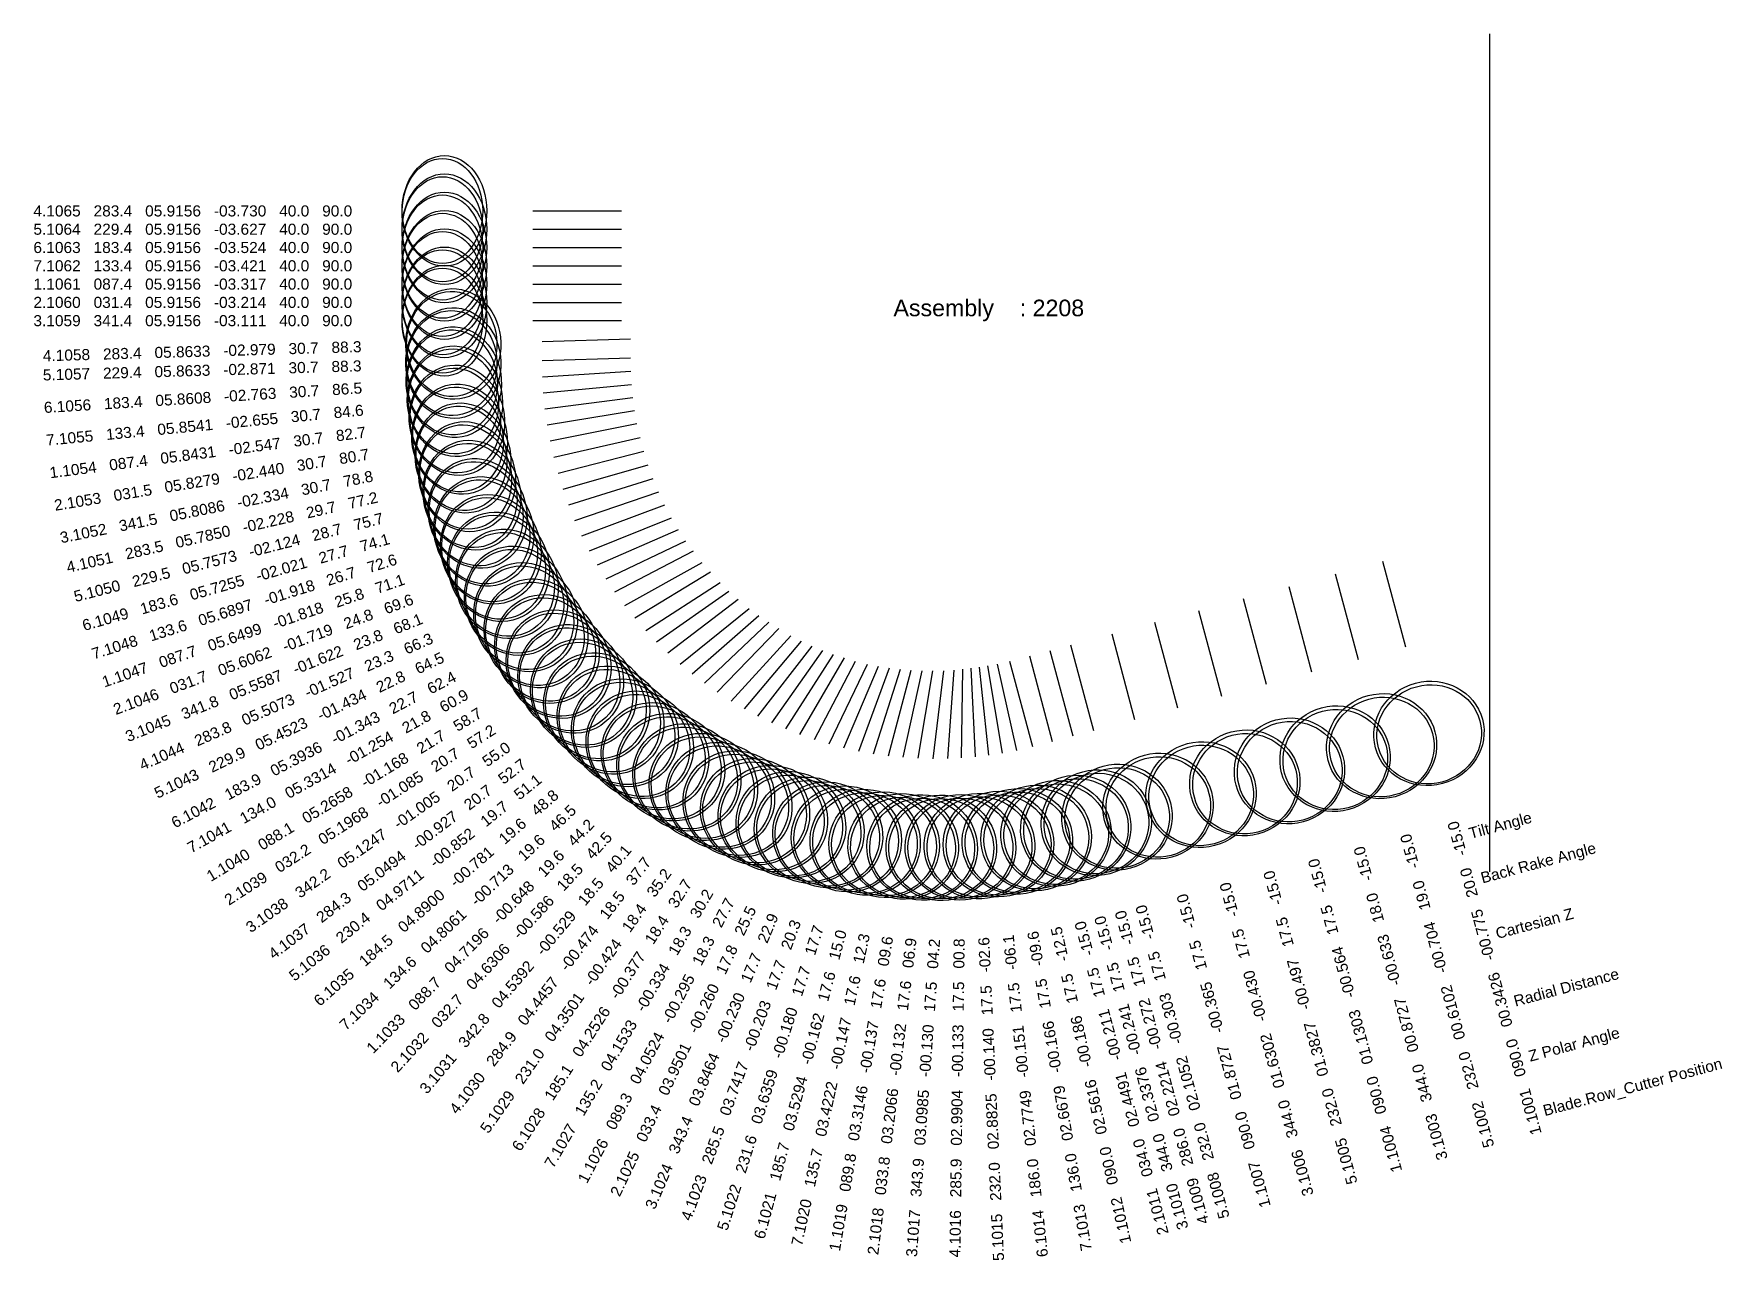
# Model space of a CAD drawing. Header units: inches. Extents: x -35.5 to 32.5, y -59 to 0.4.
# Drawn here: x -22.36 to -12.82, y -13.35 to -6.43 of the extents above; entities that cross this region are included whole.
import ezdxf
from ezdxf.enums import TextEntityAlignment as Align

# ---------------------------------------------------------------- set-up
doc = ezdxf.new("R2010")
doc.units = ezdxf.units.IN
doc.header["$MEASUREMENT"] = 0
for name, color, linetype, true_color in [('Blade_1', 30, 'Continuous', 0xff7f00), ('Blade_2', 7, 'Continuous', 0xcccc00), ('Blade_3', 7, 'Continuous', 0x00cc00), ('Blade_4', 7, 'Continuous', 0x00cccc), ('Blade_5', 7, 'Continuous', 0x0066cc), ('Blade_6', 190, 'Continuous', 0x7f00ff), ('Blade_7', 7, 'Continuous', 0xcc00cc)]:
    doc.layers.add(name, color=color, linetype=linetype, true_color=true_color)
doc.styles.get("Standard").update_dxf_attribs({"font": 'arial.ttf'})

msp = doc.modelspace()

# ---------------------------------------------------------------- texts
msp.add_text('Assembly    : 2208', height=0.09375).set_placement((-17.50349, -7.97366), align=Align.MIDDLE_LEFT)
for s, p in [('   Tilt Angle', (-14.32229, -10.9604)), ('   Back Rake Angle', (-14.25499, -11.21154)), ('   Cartesian Z', (-14.17088, -11.52546)), ('   Radial Distance', (-14.06864, -11.907)), ('   Z Polar Angle', (-13.98531, -12.21803)), ('   Blade.Row_Cutter Position', (-13.903, -12.5252))]:
    msp.add_text(s, height=0.0625, rotation=15).set_placement(p, align=Align.MIDDLE_LEFT)
at = {"layer": 'Blade_1'}
msp.add_text('1.1061   087.4   05.9156   -03.317   40.0   90.0', height=0.0625, dxfattribs=at).set_placement((-20.56058, -7.83894), align=Align.MIDDLE_RIGHT)
for s, rotation, p in [('1.1054   087.4   05.8431   -02.547   30.7   82.7', 7.3465, (-20.48389, -8.67415)), ('1.1047   087.7   05.6499   -01.818   25.8   71.1', 18.9103, (-20.26735, -9.50363)), ('1.1040   088.1   05.2658   -01.168   21.7   58.7', 31.2959, (-19.83657, -10.25276)), ('1.1033   088.7   04.7196   -00.648   19.6   44.2', 45.8392, (-19.20988, -10.87421)), ('1.1001   090.0   00.3426   -00.775   20.0   -15.0', 105, (-14.34558, -10.87346)), ('1.1004   090.0   01.1303   -00.564   17.5   -15.0', 105, (-15.13328, -11.08446)), ('1.1026   089.3   04.0524   -00.295   18.3   27.7', 62.2779, (-18.42462, -11.3124)), ('1.1007   090.0   01.8727   -00.365   17.5   -15.0', 105, (-15.87568, -11.28346)), ('1.1019   089.8   03.3146   -00.137   17.6   09.6', 80.3529, (-17.53504, -11.52163)), ('1.1012   090.0   02.5616   -00.186   17.5   -12.5', 102.5, (-16.58619, -11.46825))]:
    msp.add_text(s, height=0.0625, rotation=rotation, dxfattribs=at).set_placement(p, align=Align.MIDDLE_RIGHT)
at = {"layer": 'Blade_2'}
msp.add_text('2.1060   031.4   05.9156   -03.214   40.0   90.0', height=0.0625, dxfattribs=at).set_placement((-20.56058, -7.94224), align=Align.MIDDLE_RIGHT)
for s, rotation, p in [('2.1053   031.5   05.8279   -02.440   30.7   80.7', 9.2765, (-20.46621, -8.79815)), ('2.1046   031.7   05.6062   -01.719   24.8   69.6', 20.4062, (-20.21917, -9.61506)), ('2.1039   032.2   05.1968   -01.085   20.7   57.2', 32.8079, (-19.76043, -10.34737)), ('2.1032   032.7   04.6306   -00.586   18.5   42.5', 47.4989, (-19.11014, -10.94585)), ('2.1025   033.4   03.9501   -00.260   17.8   25.5', 64.545, (-18.30428, -11.35633)), ('2.1011   034.0   02.4491   -00.211   17.5   -15.0', 105, (-16.45208, -11.43746)), ('2.1018   033.8   03.2066   -00.132   17.6   06.9', 83.0705, (-17.40311, -11.53092))]:
    msp.add_text(s, height=0.0625, rotation=rotation, dxfattribs=at).set_placement(p, align=Align.MIDDLE_RIGHT)
at = {"layer": 'Blade_3'}
msp.add_text('3.1059   341.4   05.9156   -03.111   40.0   90.0', height=0.0625, dxfattribs=at).set_placement((-20.56058, -8.04544), align=Align.MIDDLE_RIGHT)
for s, rotation, p in [('3.1052   341.5   05.8086   -02.334   30.7   78.8', 11.2118, (-20.44385, -8.9215)), ('3.1045   341.8   05.5587   -01.622   23.8   68.1', 21.8952, (-20.16689, -9.72453)), ('3.1038   342.2   05.1247   -01.005   20.7   55.0', 35.0387, (-19.67725, -10.44445)), ('3.1031   342.8   04.5392   -00.529   18.5   40.1', 49.9148, (-19.00258, -11.01784)), ('3.1003   344.0   00.8727   -00.633   18.0   -15.0', 105, (-14.87568, -11.01546)), ('3.1006   344.0   01.6302   -00.430   17.5   -15.0', 105, (-15.63318, -11.21846)), ('3.1024   343.4   03.8464   -00.230   17.7   22.9', 67.1164, (-18.1797, -11.3966)), ('3.1010   344.0   02.3376   -00.241   17.5   -15.0', 105, (-16.34058, -11.40796)), ('3.1017   343.9   03.0985   -00.130   17.5   04.2', 85.8199, (-17.27065, -11.53478))]:
    msp.add_text(s, height=0.0625, rotation=rotation, dxfattribs=at).set_placement(p, align=Align.MIDDLE_RIGHT)
at = {"layer": 'Blade_4'}
msp.add_text('4.1065   283.4   05.9156   -03.730   40.0   90.0', height=0.0625, dxfattribs=at).set_placement((-20.56058, -7.42594), align=Align.MIDDLE_RIGHT)
for s, rotation, p in [('4.1058   283.4   05.8633   -02.979   30.7   88.3', 1.6574, (-20.50807, -8.19189)), ('4.1051   283.5   05.7850   -02.228   29.7   77.2', 12.7756, (-20.41735, -9.04072)), ('4.1044   283.8   05.5073   -01.527   23.3   66.3', 23.6763, (-20.10935, -9.83434)), ('4.1037   284.3   05.0494   -00.927   20.7   52.7', 37.2971, (-19.59009, -10.53827)), ('4.1030   284.9   04.4457   -00.474   18.5   37.7', 52.3414, (-18.89227, -11.08569)), ('4.1023   285.5   03.7417   -00.203   17.7   20.3', 69.72, (-18.05345, -11.43183)), ('4.1009   286.0   02.2214   -00.272   17.5   -15.0', 105, (-16.22438, -11.37686)), ('4.1016   285.9   02.9904   -00.133   17.5   00.8', 89.221, (-17.13231, -11.53339))]:
    msp.add_text(s, height=0.0625, rotation=rotation, dxfattribs=at).set_placement(p, align=Align.MIDDLE_RIGHT)
at = {"layer": 'Blade_5'}
msp.add_text('5.1064   229.4   05.9156   -03.627   40.0   90.0', height=0.0625, dxfattribs=at).set_placement((-20.56058, -7.52924), align=Align.MIDDLE_RIGHT)
for s, rotation, p in [('5.1057   229.4   05.8633   -02.871   30.7   88.3', 1.6574, (-20.50807, -8.30009)), ('5.1050   229.5   05.7573   -02.124   28.7   75.7', 14.3198, (-20.38643, -9.15858)), ('5.1043   229.9   05.4523   -01.434   22.8   64.5', 25.4798, (-20.04767, -9.94194)), ('5.1036   230.4   04.9711   -00.852   19.7   51.1', 38.8503, (-19.50326, -10.62376)), ('5.1002   232.0   00.6102   -00.704   19.0   -15.0', 105, (-14.61318, -10.94516)), ('5.1029   231.0   04.3501   -00.424   18.4   35.2', 54.7989, (-18.77907, -11.14918)), ('5.1005   232.0   01.3827   -00.497   17.5   -15.0', 105, (-15.38568, -11.15216)), ('5.1008   232.0   02.1052   -00.303   17.5   -15.0', 105, (-16.10818, -11.34576)), ('5.1022   231.6   03.6359   -00.180   17.7   17.7', 72.3391, (-17.9256, -11.4621)), ('5.1015   232.0   02.8825   -00.140   17.5   -02.6', 92.6467, (-16.99393, -11.526))]:
    msp.add_text(s, height=0.0625, rotation=rotation, dxfattribs=at).set_placement(p, align=Align.MIDDLE_RIGHT)
at = {"layer": 'Blade_6'}
msp.add_text('6.1063   183.4   05.9156   -03.524   40.0   90.0', height=0.0625, dxfattribs=at).set_placement((-20.56058, -7.63244), align=Align.MIDDLE_RIGHT)
for s, rotation, p in [('6.1056   183.4   05.8608   -02.763   30.7   86.5', 3.537, (-20.50481, -8.4249)), ('6.1049   183.6   05.7255   -02.021   27.7   74.1', 15.8656, (-20.35105, -9.27517)), ('6.1042   183.9   05.3936   -01.343   22.7   62.4', 27.6126, (-19.98049, -10.04982)), ('6.1035   184.5   04.8900   -00.781   19.6   48.8', 41.1623, (-19.40893, -10.71102)), ('6.1028   185.1   04.2526   -00.377   18.4   32.7', 57.2674, (-18.66335, -11.20815)), ('6.1021   185.7   03.5294   -00.162   17.6   15.0', 74.9904, (-17.79646, -11.48714)), ('6.1014   186.0   02.7749   -00.151   17.5   -06.1', 96.1035, (-16.85565, -11.51245))]:
    msp.add_text(s, height=0.0625, rotation=rotation, dxfattribs=at).set_placement(p, align=Align.MIDDLE_RIGHT)
at = {"layer": 'Blade_7'}
msp.add_text('7.1062   133.4   05.9156   -03.421   40.0   90.0', height=0.0625, dxfattribs=at).set_placement((-20.56058, -7.73574), align=Align.MIDDLE_RIGHT)
for s, rotation, p in [('7.1055   133.4   05.8541   -02.655   30.7   84.6', 5.44, (-20.49678, -8.54969)), ('7.1048   133.6   05.6897   -01.918   26.7   72.6', 17.3896, (-20.31137, -9.39026)), ('7.1041   134.0   05.3314   -01.254   21.8   60.9', 29.1151, (-19.91194, -10.14999)), ('7.1034   134.6   04.8061   -00.713   19.6   46.5', 43.4862, (-19.3111, -10.79451)), ('7.1027   135.2   04.1533   -00.334   18.3   30.2', 59.767, (-18.54507, -11.26267)), ('7.1020   135.7   03.4222   -00.147   17.6   12.3', 77.654, (-17.66622, -11.50705)), ('7.1013   136.0   02.6679   -00.166   17.5   -09.6', 99.5943, (-16.71788, -11.49281))]:
    msp.add_text(s, height=0.0625, rotation=rotation, dxfattribs=at).set_placement(p, align=Align.MIDDLE_RIGHT)

# ---------------------------------------------------------------- linework, layer by layer
msp.add_line((-14.13498, -11.15624), (-14.13498, -6.42594))
at = {"layer": 'Blade_1'}
for p, q in [((-19.54058, -7.83894), (-19.04058, -7.83894)), ((-19.47227, -8.54373), (-18.97637, -8.47979)), ((-19.30241, -9.17306), (-18.82939, -9.01101)), ((-14.60958, -9.88822), (-14.73899, -9.40526)), ((-18.96499, -9.72292), (-18.53774, -9.46319)), ((-15.39728, -10.09922), (-15.52669, -9.61626)), ((-18.49928, -10.14247), (-18.15094, -9.78378)), ((-16.13968, -10.29822), (-16.26909, -9.81526)), ((-17.95014, -10.40948), (-17.71754, -9.96687)), ((-16.80696, -10.47243), (-16.91518, -9.98428)), ((-17.36411, -10.51605), (-17.28032, -10.02312))]:
    msp.add_line(p, q, dxfattribs=at)
for centre, major_axis, ratio in [((-20.03978, -7.83894), (0, -0.3125), 0.76608), ((-20.05058, -7.83894), (0, -0.2965), 0.7659359), ((-19.96938, -8.60794), (0.03996, -0.30993), 0.86016), ((-19.97808, -8.60894), (0.03791, -0.29407), 0.8600337), ((-19.77768, -9.33604), (0.10128, -0.29563), 0.9008), ((-19.78488, -9.33834), (0.09609, -0.2805), 0.9008432), ((-19.39518, -9.98474), (0.16233, -0.26703), 0.92896), ((-19.40078, -9.98784), (0.15402, -0.25336), 0.9288364), ((-14.47898, -10.37554), (0.30185, 0.08088), 0.93984), ((-14.47758, -10.38084), (0.2864, 0.07674), 0.939629), ((-18.85048, -10.50454), (0.22418, -0.21771), 0.9424), ((-18.85458, -10.50834), (0.21271, -0.20656), 0.9423272), ((-15.26658, -10.58724), (0.30185, 0.08088), 0.9536), ((-15.26528, -10.59184), (0.2864, 0.07674), 0.9537943), ((-16.00898, -10.78624), (0.30185, 0.08088), 0.9536), ((-16.00768, -10.79084), (0.2864, 0.07674), 0.9537943), ((-18.18488, -10.85644), (0.27663, -0.14537), 0.94944), ((-18.18738, -10.86094), (0.26247, -0.13793), 0.9494098), ((-16.69758, -10.96564), (0.30509, 0.06764), 0.9536), ((-16.69658, -10.97034), (0.28947, 0.06417), 0.9537943), ((-17.44868, -11.01404), (0.30808, -0.05237), 0.95328), ((-17.44958, -11.01884), (0.29231, -0.04969), 0.9531197)]:
    msp.add_ellipse(centre, major_axis=major_axis, ratio=ratio, dxfattribs=at)
at = {"layer": 'Blade_2'}
for p, q in [((-19.54058, -7.94224), (-19.04058, -7.94224)), ((-19.45955, -8.63373), (-18.96609, -8.55313)), ((-19.26318, -9.25942), (-18.79456, -9.08508)), ((-18.90313, -9.79471), (-18.48288, -9.5238)), ((-18.42102, -10.19384), (-18.08322, -9.8252)), ((-17.86588, -10.43535), (-17.65098, -9.98389)), ((-16.71608, -10.45222), (-16.84549, -9.96926)), ((-17.28005, -10.51837), (-17.21972, -10.02202))]:
    msp.add_line(p, q, dxfattribs=at)
for centre, major_axis, ratio in [((-20.03978, -7.94224), (0, -0.3125), 0.76608), ((-20.05058, -7.94224), (0, -0.2965), 0.7659359), ((-19.95418, -8.71464), (0.05037, -0.30841), 0.86016), ((-19.96288, -8.71594), (0.0478, -0.29262), 0.8600337), ((-19.73428, -9.43494), (0.10896, -0.29289), 0.90816), ((-19.74118, -9.43724), (0.10338, -0.27789), 0.9079258), ((-19.32658, -10.06794), (0.16932, -0.26265), 0.93536), ((-19.33178, -10.07104), (0.16065, -0.24921), 0.9352445), ((-18.76178, -10.56614), (0.2304, -0.21113), 0.94816), ((-18.76558, -10.56984), (0.2186, -0.20032), 0.9480607), ((-18.08278, -10.89144), (0.28216, -0.13431), 0.95232), ((-18.08508, -10.89584), (0.26772, -0.12744), 0.9521079), ((-16.58528, -10.94024), (0.30185, 0.08088), 0.9536), ((-16.58408, -10.94484), (0.2864, 0.07674), 0.9537943), ((-17.34098, -11.01984), (0.31022, -0.0377), 0.95328), ((-17.34158, -11.02464), (0.29433, -0.03577), 0.953457)]:
    msp.add_ellipse(centre, major_axis=major_axis, ratio=ratio, dxfattribs=at)
at = {"layer": 'Blade_3'}
for p, q in [((-19.54058, -8.04544), (-19.04058, -8.04544)), ((-19.44331, -8.72318), (-18.95285, -8.62596)), ((-19.22047, -9.34416), (-18.75653, -9.1577)), ((-18.84211, -9.85884), (-18.43273, -9.57177)), ((-15.13968, -10.03022), (-15.26909, -9.54726)), ((-15.89718, -10.23322), (-16.02659, -9.75026)), ((-18.34578, -10.23745), (-18.02381, -9.8549)), ((-17.78306, -10.45688), (-17.58863, -9.99623)), ((-16.60458, -10.42272), (-16.73399, -9.93976)), ((-17.1963, -10.5175), (-17.15986, -10.01883))]:
    msp.add_line(p, q, dxfattribs=at)
for centre, major_axis, ratio in [((-20.03978, -8.04544), (0, -0.3125), 0.76608), ((-20.05058, -8.04544), (0, -0.2965), 0.7659359), ((-19.93498, -8.82074), (0.06076, -0.30654), 0.86016), ((-19.94358, -8.82234), (0.05765, -0.29084), 0.8600337), ((-19.68718, -9.53194), (0.11653, -0.28996), 0.9152), ((-19.69368, -9.53434), (0.11057, -0.27511), 0.9150084), ((-19.25458, -10.14844), (0.17942, -0.25586), 0.93536), ((-19.25968, -10.15164), (0.17023, -0.24276), 0.9355818), ((-15.00898, -10.51804), (0.30185, 0.08088), 0.95104), ((-18.67058, -10.62374), (0.23909, -0.20123), 0.94816), ((-15.00768, -10.52284), (0.2864, 0.07674), 0.9510961), ((-18.67418, -10.62764), (0.22685, -0.19092), 0.948398), ((-15.76638, -10.72124), (0.30185, 0.08088), 0.9536), ((-15.76518, -10.72584), (0.2864, 0.07674), 0.9537943), ((-17.97938, -10.92224), (0.28791, -0.12152), 0.95232), ((-16.47378, -10.91064), (0.30185, 0.08088), 0.9536), ((-17.98138, -10.92674), (0.27316, -0.1153), 0.9524452), ((-16.47258, -10.91534), (0.2864, 0.07674), 0.9537943), ((-17.23308, -11.02134), (0.31167, -0.02278), 0.9536), ((-17.23348, -11.02614), (0.29571, -0.02161), 0.953457)]:
    msp.add_ellipse(centre, major_axis=major_axis, ratio=ratio, dxfattribs=at)
at = {"layer": 'Blade_4'}
for p, q in [((-19.54058, -7.42594), (-19.04058, -7.42594)), ((-19.48849, -8.16239), (-18.9887, -8.14793)), ((-19.4226, -8.81516), (-18.93498, -8.7046)), ((-19.17521, -9.42474), (-18.71729, -9.22396)), ((-18.77867, -9.92021), (-18.38092, -9.61723)), ((-18.26909, -10.27819), (-17.96361, -9.88236)), ((-16.48838, -10.39162), (-16.61779, -9.90866)), ((-17.69991, -10.47506), (-17.5266, -10.00605)), ((-17.11845, -10.51349), (-17.11165, -10.01353))]:
    msp.add_line(p, q, dxfattribs=at)
for centre, major_axis, ratio in [((-20.03978, -7.42594), (0, -0.3125), 0.76608), ((-20.05058, -7.42594), (0, -0.2965), 0.7659359), ((-19.98948, -8.17694), (0.00904, -0.31237), 0.85984), ((-19.99828, -8.17714), (0.00858, -0.29638), 0.8600337), ((-19.91168, -8.92624), (0.0691, -0.30476), 0.8688), ((-19.91998, -8.92794), (0.06557, -0.28916), 0.8688027), ((-19.63588, -9.62704), (0.12549, -0.2862), 0.91872), ((-19.64228, -9.62954), (0.11907, -0.27154), 0.9187184), ((-19.17948, -10.22584), (0.18936, -0.2486), 0.93568), ((-19.18438, -10.22924), (0.17966, -0.23587), 0.9355818), ((-18.57728, -10.67794), (0.2474, -0.19092), 0.94848), ((-18.58068, -10.68194), (0.23473, -0.18115), 0.948398), ((-16.35758, -10.87964), (0.30185, 0.08088), 0.9536), ((-16.35638, -10.88424), (0.2864, 0.07674), 0.9537943), ((-17.87488, -10.94884), (0.29313, -0.10832), 0.95264), ((-17.87668, -10.95344), (0.27812, -0.10277), 0.9527825), ((-17.12528, -11.01864), (0.31247, -0.00425), 0.9536), ((-17.12538, -11.02344), (0.29647, -0.00403), 0.953457)]:
    msp.add_ellipse(centre, major_axis=major_axis, ratio=ratio, dxfattribs=at)
at = {"layer": 'Blade_5'}
for p, q in [((-19.54058, -7.52924), (-19.04058, -7.52924)), ((-19.48849, -8.27059), (-18.9887, -8.25613)), ((-19.39812, -8.9063), (-18.91366, -8.78263)), ((-19.12688, -9.50314), (-18.67551, -9.28805)), ((-14.87718, -9.95992), (-15.00659, -9.47696)), ((-18.7089, -9.98392), (-18.3195, -9.67028)), ((-15.64968, -10.16692), (-15.77909, -9.68396)), ((-18.19109, -10.3157), (-17.90287, -9.90714)), ((-16.37218, -10.36052), (-16.50159, -9.87756)), ((-17.61615, -10.49018), (-17.46446, -10.01374)), ((-17.04103, -10.50709), (-17.06412, -10.00762))]:
    msp.add_line(p, q, dxfattribs=at)
for centre, major_axis, ratio in [((-20.03978, -7.52924), (0, -0.3125), 0.76608), ((-20.05058, -7.52924), (0, -0.2965), 0.7659359), ((-19.98948, -8.28514), (0.00904, -0.31237), 0.85984), ((-19.99828, -8.28534), (0.00858, -0.29638), 0.8600337), ((-19.88428, -9.03054), (0.07729, -0.30279), 0.87712), ((-19.89228, -9.03244), (0.07333, -0.28729), 0.8772344), ((-19.58118, -9.71984), (0.13444, -0.28211), 0.92192), ((-19.58728, -9.72254), (0.12755, -0.26766), 0.9220911), ((-19.10148, -10.30044), (0.19603, -0.24337), 0.94176), ((-19.10608, -10.30384), (0.18599, -0.23091), 0.9416526), ((-14.74658, -10.44754), (0.30185, 0.08088), 0.9456), ((-14.74518, -10.45254), (0.2864, 0.07674), 0.9453626), ((-18.48188, -10.72834), (0.25535, -0.18014), 0.9488), ((-15.51898, -10.65484), (0.30185, 0.08088), 0.9536), ((-15.51768, -10.65954), (0.2864, 0.07674), 0.9537943), ((-18.48508, -10.73244), (0.24228, -0.17092), 0.9487352), ((-16.24138, -10.84844), (0.30185, 0.08088), 0.9536), ((-16.24018, -10.85314), (0.2864, 0.07674), 0.9537943), ((-17.76928, -10.97154), (0.29777, -0.09481), 0.95296), ((-17.77088, -10.97614), (0.28253, -0.08995), 0.9527825), ((-17.01768, -11.01174), (0.31217, 0.01443), 0.9536), ((-17.01748, -11.01654), (0.29618, 0.01369), 0.9537943)]:
    msp.add_ellipse(centre, major_axis=major_axis, ratio=ratio, dxfattribs=at)
at = {"layer": 'Blade_6'}
for p, q in [((-19.54058, -7.63244), (-19.04058, -7.63244)), ((-19.48675, -8.36198), (-18.9877, -8.33113)), ((-19.36991, -8.99632), (-18.88895, -8.85963)), ((-19.07667, -9.57706), (-18.63362, -9.34532)), ((-18.64103, -10.03966), (-18.2646, -9.71056)), ((-18.11181, -10.35013), (-17.84145, -9.92953)), ((-16.9641, -10.49823), (-17.01727, -10.00107)), ((-17.5323, -10.50194), (-17.40281, -10.019))]:
    msp.add_line(p, q, dxfattribs=at)
for centre, major_axis, ratio in [((-20.03978, -7.63244), (0, -0.3125), 0.76608), ((-20.05058, -7.63244), (0, -0.2965), 0.7659359), ((-19.98698, -8.39294), (0.01928, -0.3119), 0.86016), ((-19.99578, -8.39344), (0.01829, -0.29594), 0.8600337), ((-19.85278, -9.13374), (0.08543, -0.3006), 0.88512), ((-19.86048, -9.13574), (0.08106, -0.28521), 0.8853288), ((-19.52258, -9.81054), (0.14484, -0.27691), 0.92224), ((-19.52858, -9.81344), (0.13743, -0.26273), 0.9220911), ((-19.02058, -10.37184), (0.20569, -0.23527), 0.94176), ((-19.02498, -10.37534), (0.19515, -0.22322), 0.9419899), ((-18.38458, -10.77494), (0.26288, -0.16897), 0.94912), ((-18.38758, -10.77914), (0.24942, -0.16032), 0.9490725), ((-17.66308, -10.98984), (0.30184, -0.08093), 0.95296), ((-17.66438, -10.99454), (0.28638, -0.07679), 0.9531197), ((-16.91038, -11.00054), (0.31073, 0.03323), 0.9536), ((-16.90988, -11.00534), (0.29482, 0.03153), 0.9537943)]:
    msp.add_ellipse(centre, major_axis=major_axis, ratio=ratio, dxfattribs=at)
at = {"layer": 'Blade_7'}
for p, q in [((-19.54058, -7.73574), (-19.04058, -7.73574)), ((-19.48138, -8.45299), (-18.98363, -8.40559)), ((-19.33799, -9.08542), (-18.86084, -8.93598)), ((-19.02082, -9.65369), (-18.584, -9.41041)), ((-18.57105, -10.09257), (-18.20828, -9.74848)), ((-18.03149, -10.38141), (-17.77973, -9.94942)), ((-16.88788, -10.48707), (-16.97122, -9.99407)), ((-17.44813, -10.51064), (-17.34123, -10.0222))]:
    msp.add_line(p, q, dxfattribs=at)
for centre, major_axis, ratio in [((-20.03978, -7.73574), (0, -0.3125), 0.76608), ((-20.05058, -7.73574), (0, -0.2965), 0.7659359), ((-19.98038, -8.50054), (0.02963, -0.31109), 0.86016), ((-19.98908, -8.50134), (0.02811, -0.29516), 0.8600337), ((-19.81718, -9.23564), (0.0934, -0.29822), 0.89312), ((-19.82468, -9.23784), (0.08861, -0.28295), 0.893086), ((-19.46068, -9.89894), (0.15205, -0.27301), 0.92864), ((-19.46638, -9.90184), (0.14427, -0.25904), 0.9288364), ((-18.93678, -10.43984), (0.21506, -0.22673), 0.94208), ((-18.94108, -10.44354), (0.20405, -0.21512), 0.9419899), ((-18.28558, -10.81764), (0.27, -0.15735), 0.94912), ((-18.28828, -10.82204), (0.25617, -0.14929), 0.9490725), ((-17.55608, -11.00414), (0.30527, -0.06682), 0.95296), ((-16.80368, -10.98524), (0.30813, 0.05208), 0.9536), ((-17.55718, -11.00884), (0.28964, -0.0634), 0.9531197), ((-16.80288, -10.98994), (0.29235, 0.04942), 0.9537943)]:
    msp.add_ellipse(centre, major_axis=major_axis, ratio=ratio, dxfattribs=at)

msp.set_redraw_order([(e.dxf.handle, doc.entitydb.next_handle()) for e in msp.query("TEXT MTEXT ATTDEF DIMENSION ARC_DIMENSION")])  # texts and dimensions are drawn at this point

doc.saveas('drawing.dxf')
